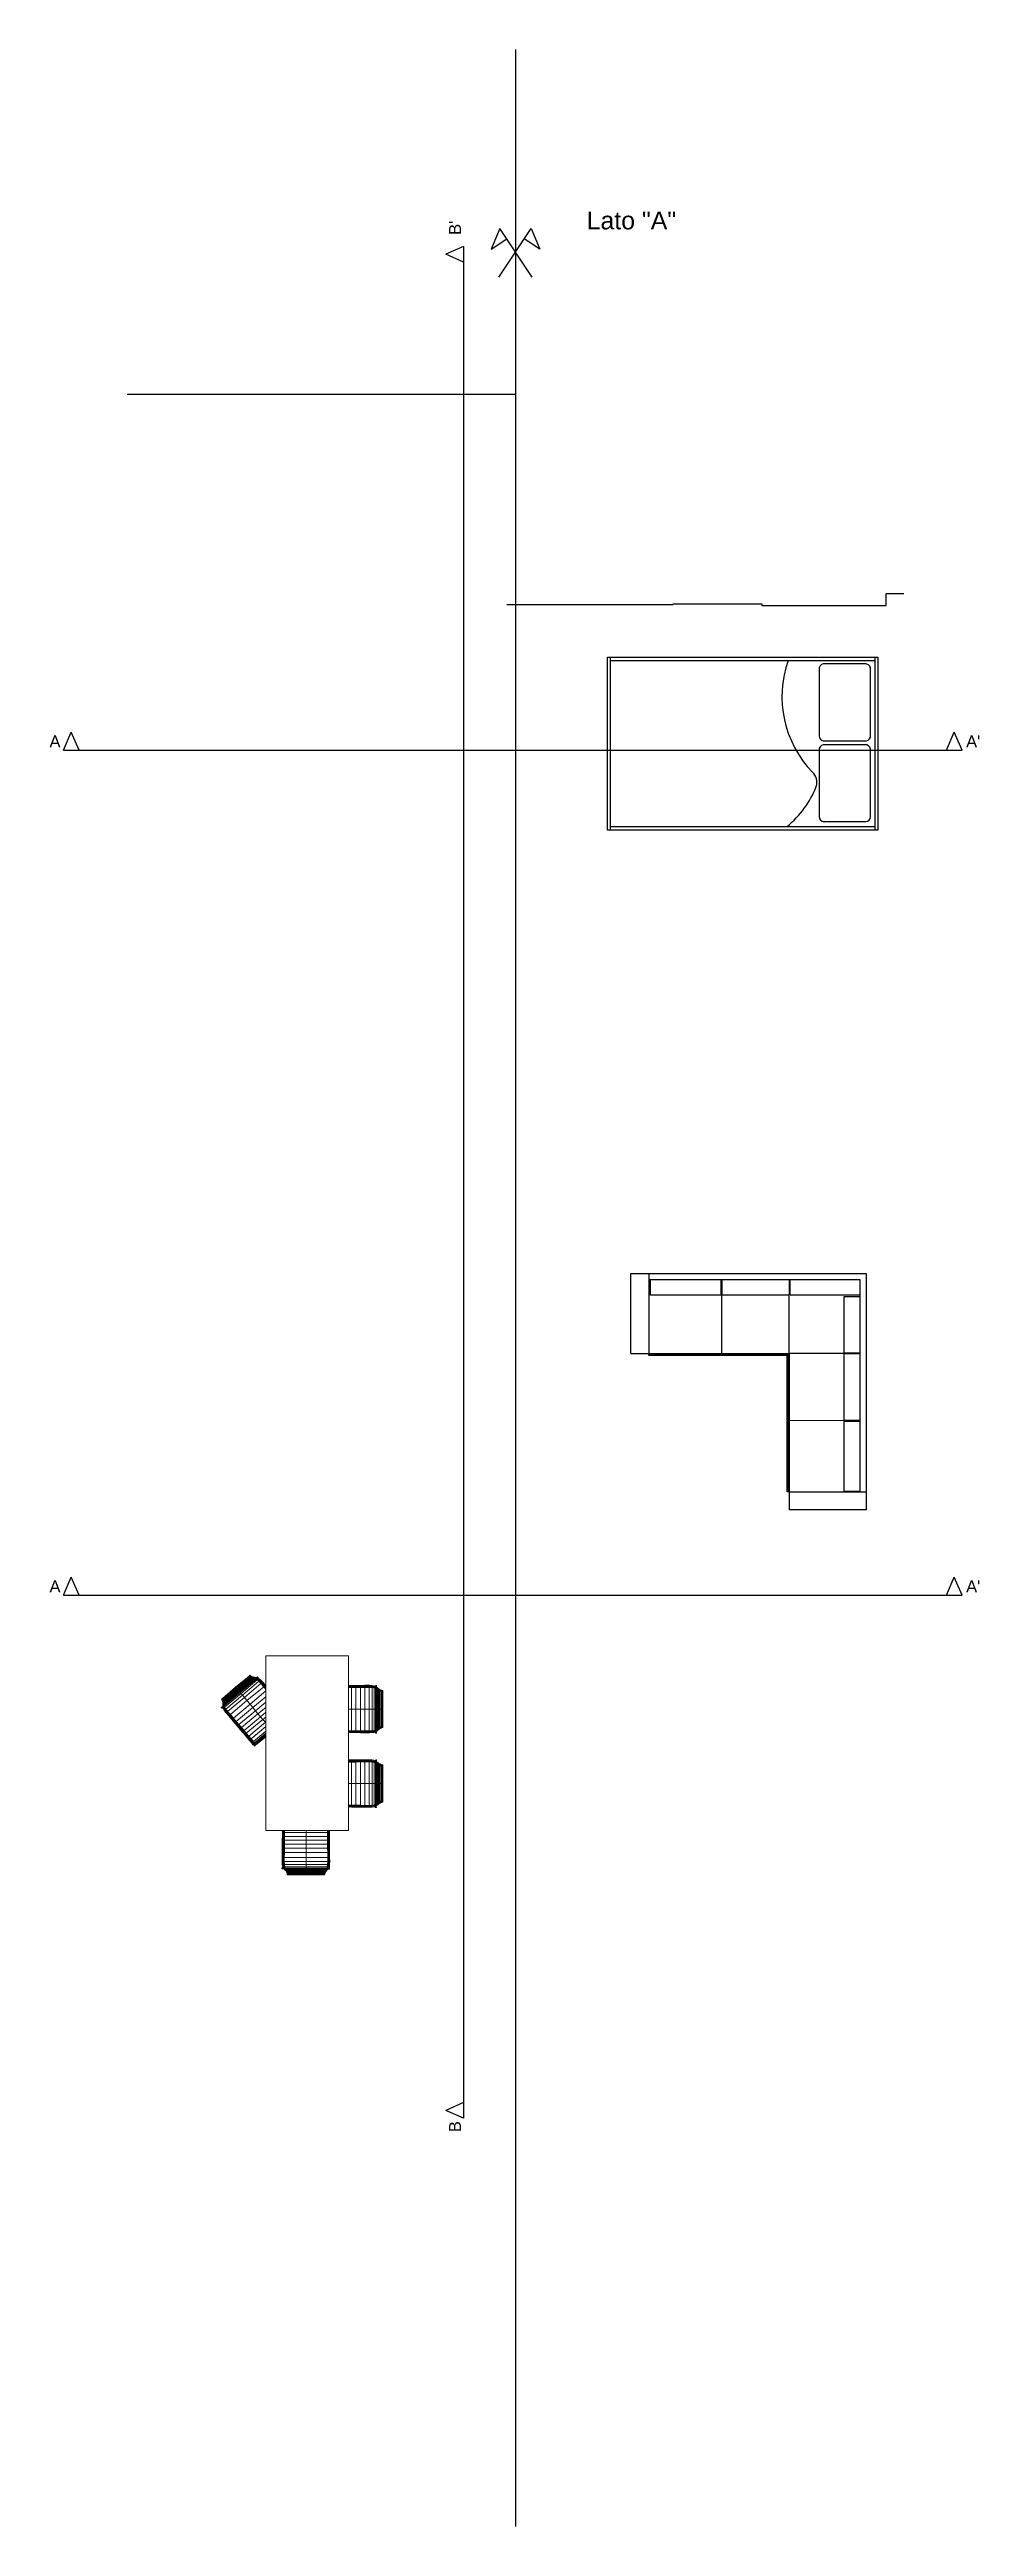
# Model space of a CAD drawing. Header units: millimetres. Extents: x -97637 to -42340, y -629302 to -310830.
# Drawn here: x -48733 to -47949, y -314515 to -312428 of the extents above; entities that cross this region are included whole.
import ezdxf

# ---------------------------------------------------------------- set-up
doc = ezdxf.new("R2010")
doc.units = ezdxf.units.MM
doc.layers.add('A-ELEV-PATT', color=8, linetype='Continuous', lineweight=18)
doc.styles.get("Standard").update_dxf_attribs({"font": 'arial.ttf'})

msp = doc.modelspace()

# ---------------------------------------------------------------- texts
at = {"insert": (-48280.151, -312564.328), "char_height": 15, "attachment_point": 1}
msp.add_mtext_dynamic_manual_height_columns('Lato "A"', width=1464.0773, gutter_width=12.5, heights=[0], dxfattribs=at)
at = {"color": 1, "char_height": 10, "attachment_point": 1, "rotation": 90}
for s, insert in [("B'", (-48396.209, -312583.983)), ('B', (-48396.209, -314183.118))]:
    msp.add_mtext_dynamic_manual_height_columns(s, width=158.32289, gutter_width=12.5, heights=[0], dxfattribs=dict(at, insert=insert))
at = {"color": 1, "char_height": 10, "attachment_point": 1}
for s, insert in [('A', (-48733.225, -313005.917)), ("A'", (-47960.137, -313005.917)), ('A', (-48733.225, -313718.101)), ("A'", (-47960.137, -313718.101))]:
    msp.add_mtext_dynamic_manual_height_columns(s, width=158.32289, gutter_width=12.5, heights=[0], dxfattribs=dict(at, insert=insert))

# ---------------------------------------------------------------- hatches: boundary and pattern name
at = {"layer": 'A-ELEV-PATT'}
h = msp.add_hatch(dxfattribs=at)
h.set_pattern_fill('ANSI31', color=256, scale=0.1, angle=-90)
h.set_pattern_definition([(315, (-16713.70956, -318470.8642), (0.224506403, 0.224506403), [])])
h.paths.add_polyline_path([(-48109.342, -313643.51), (-48109.342, -313538.073), (-48109.342, -313526.725), (-48227.832, -313526.725), (-48227.832, -313528.404), (-48110.995, -313528.404), (-48110.995, -313643.51)])

# ---------------------------------------------------------------- linework, layer by layer
for p, q in [((-48340.17, -312427.763), (-48340.17, -314515.442)), ((-48667.67, -312718.182), (-48340.17, -312718.182)), ((-48227.832, -313459.268), (-48044.554, -313459.268)), ((-48227.832, -313464.379), (-48049.725, -313464.379)), ((-48049.725, -313464.379), (-48049.725, -313643.51)), ((-48044.554, -313459.268), (-48044.554, -313643.51)), ((-48166.561, -313477.717), (-48166.561, -313526.725)), ((-48109.342, -313538.073), (-48109.342, -313478.178)), ((-48242.805, -313526.725), (-48109.342, -313526.725)), ((-48227.832, -313528.404), (-48227.832, -313526.725)), ((-48063.13, -313526.725), (-48109.342, -313526.725)), ((-48109.342, -313526.725), (-48109.342, -313539.49)), ((-48063.096, -313526.367), (-48049.725, -313526.367)), ((-48110.995, -313528.404), (-48227.832, -313528.404)), ((-48110.995, -313643.51), (-48110.995, -313528.404)), ((-48109.342, -313538.073), (-48109.342, -313643.51)), ((-48063.271, -313583.386), (-48109.342, -313583.448)), ((-48109.342, -313643.51), (-48110.995, -313643.51)), ((-48109.342, -313643.51), (-48109.342, -313658.483))]:
    msp.add_line(p, q)
at = {"color": 1}
for p, q in [((-48353.296, -312578.663), (-48360.632, -312595.932)), ((-48360.632, -312595.932), (-48347.583, -312587.301)), ((-48354.152, -312619.647), (-48327.045, -312578.663)), ((-48326.189, -312619.647), (-48353.296, -312578.663)), ((-48319.709, -312595.932), (-48332.758, -312587.301)), ((-48327.045, -312578.663), (-48319.709, -312595.932)), ((-48383.943, -312593.748), (-48398.969, -312600.304)), ((-48383.943, -312606.86), (-48398.969, -312600.304)), ((-48383.943, -312593.748), (-48383.943, -314171.293)), ((-48721.4, -313018.182), (-48714.845, -313003.156)), ((-48708.289, -313018.182), (-48714.845, -313003.156)), ((-47976.671, -313018.182), (-47970.115, -313003.156)), ((-47963.559, -313018.182), (-47970.115, -313003.156)), ((-48721.4, -313018.182), (-47963.559, -313018.182)), ((-48721.4, -313730.367), (-48714.845, -313715.341)), ((-48708.289, -313730.367), (-48714.845, -313715.341)), ((-47976.671, -313730.367), (-47970.115, -313715.341)), ((-47963.559, -313730.367), (-47970.115, -313715.341)), ((-48721.4, -313730.367), (-47963.559, -313730.367)), ((-48383.943, -314158.181), (-48398.969, -314164.737)), ((-48383.943, -314171.293), (-48398.969, -314164.737))]:
    msp.add_line(p, q, dxfattribs=at)
at = {"color": 7, "true_color": 0xffffff}
for p, q in [((-48262.536, -312939.86), (-48034.496, -312939.86)), ((-48262.536, -313085.583), (-48262.536, -312939.86)), ((-48260.222, -312939.86), (-48260.222, -313085.583)), ((-48260.222, -312942.821), (-48037.176, -312942.821)), ((-48037.176, -312939.86), (-48037.176, -313085.583)), ((-48034.496, -312939.86), (-48034.496, -313085.583)), ((-48034.496, -313085.583), (-48262.536, -313085.583)), ((-48260.222, -313082.577), (-48037.176, -313082.577))]:
    msp.add_line(p, q, dxfattribs=at)
at = {"color": 1}
msp.add_lwpolyline([(-48347.519, -312895.6), (-48207.318, -312895.6), (-48207.318, -312895.09), (-48132.318, -312895.09), (-48132.318, -312896.359), (-48027.67, -312896.359), (-48027.67, -312886.359), (-48012.67, -312886.359)], dxfattribs=at)
at = {"color": 7, "true_color": 0xffffff}
for points in [[(-48084.161, -312949.448), (-48084.161, -313006.413)], [(-48044.64, -312945.595), (-48080.771, -312945.595)], [(-48040.752, -313006.032), (-48040.752, -312949.137)], [(-48084.161, -313017.629), (-48084.161, -313074.74)], [(-48044.63, -313013.748), (-48080.649, -313013.748)], [(-48080.3, -313010.361), (-48044.142, -313010.361)], [(-48040.752, -313074.719), (-48040.752, -313017.242)], [(-48080.403, -313078.515), (-48044.603, -313078.515)]]:
    msp.add_lwpolyline(points, dxfattribs=at)
for points in [[(-48242.805, -313526.725), (-48242.805, -313459.268), (-48227.832, -313459.268), (-48227.832, -313526.725)], [(-48063.096, -313526.367), (-48063.096, -313478.879), (-48049.725, -313478.879), (-48049.725, -313526.367)], [(-48109.342, -313643.51), (-48044.554, -313643.51), (-48044.554, -313658.483), (-48109.342, -313658.483)]]:
    msp.add_lwpolyline(points)
for points in [[(-48167.016, -313464.379), (-48167.016, -313477.75), (-48226.208, -313477.75), (-48226.208, -313464.379)], [(-48109.342, -313464.379), (-48109.342, -313477.75), (-48165.821, -313477.75), (-48165.821, -313464.379)], [(-48049.725, -313464.379), (-48049.725, -313477.75), (-48108.397, -313477.75), (-48108.397, -313464.379)], [(-48063.096, -313526.803), (-48049.725, -313526.803), (-48049.725, -313583.282), (-48063.096, -313583.282)], [(-48063.096, -313583.968), (-48049.725, -313583.968), (-48049.725, -313643.16), (-48063.096, -313643.16)]]:
    msp.add_lwpolyline(points, close=True)
at = {"lineweight": 0}
for points in [[(-48575.963, -313808.255), (-48576.235, -313807.983), (-48564.784, -313798.725), (-48575.963, -313808.255), (-48575.963, -313808.255)], [(-48564.784, -313798.725), (-48564.24, -313797.909)], [(-48564.784, -313798.725), (-48564.24, -313798.453)], [(-48564.512, -313798.725), (-48564.24, -313798.997), (-48564.784, -313799.269)], [(-48564.24, -313798.453), (-48564.24, -313797.909), (-48563.696, -313798.453)], [(-48564.24, -313798.453), (-48563.968, -313798.725)], [(-48564.24, -313798.997), (-48563.968, -313798.725)], [(-48563.968, -313798.725), (-48563.696, -313798.453), (-48563.152, -313798.725)], [(-48563.968, -313798.725), (-48563.424, -313798.997)], [(-48563.424, -313798.997), (-48563.152, -313798.725), (-48562.336, -313798.997), (-48562.608, -313799.541), (-48563.424, -313798.997), (-48563.424, -313798.997)], [(-48550.885, -313928.899), (-48550.885, -313781.569), (-48481.107, -313781.569), (-48481.107, -313928.899), (-48550.885, -313928.899), (-48550.885, -313928.899)], [(-48481.107, -313781.569), (-48550.885, -313781.569)], [(-48550.885, -313781.569), (-48550.885, -313928.899)], [(-48481.107, -313928.899), (-48481.107, -313781.569)], [(-48587.686, -313818.057), (-48588.23, -313818.057), (-48587.414, -313817.513)], [(-48587.414, -313818.329), (-48587.958, -313818.602), (-48588.23, -313818.057)], [(-48587.142, -313818.874), (-48587.686, -313819.418), (-48587.958, -313818.602)], [(-48587.686, -313818.057), (-48587.142, -313817.785)], [(-48587.414, -313818.329), (-48587.686, -313818.057)], [(-48586.862, -313819.69), (-48587.414, -313820.242), (-48587.686, -313819.418)], [(-48587.142, -313817.785), (-48587.414, -313817.513), (-48576.235, -313807.983)], [(-48586.862, -313817.785), (-48587.142, -313818.057), (-48587.414, -313817.785)], [(-48587.414, -313818.329), (-48587.142, -313818.057)], [(-48587.142, -313818.874), (-48587.414, -313818.329)], [(-48587.142, -313817.785), (-48575.963, -313808.255)], [(-48587.142, -313817.513), (-48586.862, -313817.785), (-48575.691, -313808.527)], [(-48586.59, -313818.329), (-48587.142, -313818.602), (-48587.142, -313818.057)], [(-48586.318, -313819.146), (-48586.59, -313819.418), (-48587.142, -313818.602)], [(-48587.142, -313818.874), (-48587.142, -313818.602)], [(-48586.862, -313819.69), (-48587.142, -313818.874)], [(-48586.862, -313817.785), (-48586.59, -313818.329), (-48575.419, -313808.799)], [(-48586.862, -313819.69), (-48586.59, -313819.418)], [(-48586.862, -313820.514), (-48586.862, -313819.69)], [(-48586.59, -313818.329), (-48586.318, -313819.146), (-48574.875, -313809.616)], [(-48586.318, -313819.97), (-48586.59, -313820.242), (-48586.59, -313819.418)], [(-48586.318, -313819.146), (-48586.318, -313819.97), (-48574.603, -313810.16)], [(-48574.059, -313810.432), (-48586.046, -313820.514), (-48586.046, -313821.058), (-48573.779, -313810.704)], [(-48586.046, -313821.058), (-48586.046, -313821.33), (-48573.779, -313810.976)], [(-48586.046, -313821.33), (-48586.046, -313821.874), (-48573.506, -313811.248)], [(-48573.234, -313811.52), (-48586.046, -313822.419), (-48586.046, -313822.963)], [(-48572.962, -313812.072), (-48586.046, -313822.963), (-48585.774, -313823.779)], [(-48572.418, -313812.616), (-48585.774, -313823.779), (-48585.502, -313824.867)], [(-48571.602, -313813.433), (-48585.502, -313824.867), (-48584.413, -313826.499)], [(-48583.053, -313828.412), (-48584.413, -313826.499), (-48570.514, -313814.793)], [(-48568.873, -313816.697), (-48583.053, -313828.412), (-48580.596, -313831.133), (-48566.697, -313819.418)], [(-48564.784, -313799.269), (-48575.691, -313808.527), (-48575.963, -313808.255)], [(-48564.24, -313799.541), (-48575.419, -313808.799), (-48575.691, -313808.527)], [(-48563.424, -313799.813), (-48574.875, -313809.616), (-48575.419, -313808.799)], [(-48562.608, -313800.085), (-48574.603, -313810.16), (-48574.875, -313809.616)], [(-48562.064, -313800.357), (-48574.059, -313810.432), (-48574.603, -313810.16)], [(-48561.792, -313800.629), (-48573.779, -313810.704), (-48574.059, -313810.432)], [(-48573.506, -313811.248), (-48573.779, -313810.976), (-48561.248, -313800.629)], [(-48573.779, -313810.704), (-48573.779, -313810.976)], [(-48573.234, -313811.52), (-48573.506, -313811.248), (-48560.695, -313800.629)], [(-48572.962, -313812.072), (-48573.234, -313811.52), (-48560.151, -313800.902)], [(-48572.418, -313812.616), (-48572.962, -313812.072), (-48559.607, -313800.902)], [(-48558.791, -313801.174), (-48557.975, -313801.99), (-48571.602, -313813.433), (-48572.418, -313812.616), (-48558.791, -313801.174), (-48558.791, -313801.174)], [(-48557.975, -313801.99), (-48556.606, -313803.078), (-48570.514, -313814.793), (-48571.602, -313813.433)], [(-48554.974, -313804.991), (-48568.873, -313816.697), (-48570.514, -313814.793)], [(-48552.517, -313807.711), (-48566.697, -313819.418), (-48568.873, -313816.697)], [(-48550.885, -313811.248), (-48563.968, -313822.419), (-48566.697, -313819.418)], [(-48564.784, -313798.997), (-48564.784, -313799.269)], [(-48564.784, -313799.269), (-48564.24, -313799.541)], [(-48564.24, -313798.997), (-48563.968, -313799.269), (-48564.24, -313799.541), (-48563.424, -313799.813)], [(-48563.968, -313799.269), (-48563.424, -313798.997)], [(-48563.968, -313799.269), (-48563.152, -313799.541), (-48563.424, -313799.813), (-48562.608, -313800.085)], [(-48550.885, -313816.153), (-48561.792, -313825.139), (-48563.968, -313822.419)], [(-48563.152, -313799.541), (-48562.336, -313799.813), (-48562.608, -313800.085), (-48562.064, -313800.357)], [(-48563.152, -313799.541), (-48562.608, -313799.541)], [(-48562.336, -313798.997), (-48561.52, -313799.269), (-48562.064, -313799.813), (-48562.608, -313799.541)], [(-48562.336, -313799.813), (-48561.792, -313800.085), (-48562.064, -313800.357), (-48561.792, -313800.629), (-48561.248, -313800.085)], [(-48562.336, -313799.813), (-48562.064, -313799.813)], [(-48562.064, -313799.813), (-48561.248, -313800.085)], [(-48561.792, -313800.085), (-48561.248, -313800.085)], [(-48561.792, -313800.085), (-48561.248, -313800.085)], [(-48561.792, -313800.629), (-48561.248, -313800.629), (-48560.967, -313800.357)], [(-48560.967, -313799.541), (-48561.52, -313799.269)], [(-48561.248, -313800.085), (-48560.967, -313799.541), (-48560.423, -313799.541)], [(-48561.248, -313800.085), (-48560.967, -313800.085)], [(-48560.967, -313800.085), (-48561.248, -313800.085), (-48560.967, -313800.357)], [(-48561.248, -313800.629), (-48560.695, -313800.629), (-48560.423, -313800.357)], [(-48560.967, -313800.085), (-48560.423, -313799.541), (-48559.879, -313799.813)], [(-48560.967, -313800.085), (-48560.423, -313800.085)], [(-48560.423, -313800.085), (-48560.967, -313800.357), (-48560.423, -313800.357)], [(-48560.695, -313800.629), (-48560.151, -313800.902)], [(-48560.423, -313800.085), (-48559.879, -313799.813), (-48559.335, -313799.813)], [(-48560.423, -313800.085), (-48559.879, -313800.357)], [(-48559.879, -313800.357), (-48560.423, -313800.357), (-48559.879, -313800.357), (-48559.879, -313800.357)], [(-48560.151, -313800.902), (-48559.879, -313800.357), (-48559.335, -313800.629)], [(-48560.151, -313800.902), (-48559.607, -313800.902)], [(-48559.879, -313800.357), (-48559.335, -313799.813), (-48558.791, -313799.813)], [(-48559.879, -313800.357), (-48559.335, -313800.357)], [(-48559.335, -313800.357), (-48559.879, -313800.357)], [(-48559.607, -313800.902), (-48559.335, -313800.629), (-48558.519, -313800.902)], [(-48559.607, -313800.902), (-48558.791, -313801.174)], [(-48559.335, -313800.357), (-48558.791, -313799.813), (-48558.247, -313800.085)], [(-48559.335, -313800.357), (-48558.791, -313800.357)], [(-48559.335, -313800.629), (-48558.791, -313800.357)], [(-48558.791, -313800.357), (-48558.247, -313800.085), (-48557.431, -313800.357)], [(-48558.791, -313800.357), (-48557.975, -313800.629)], [(-48558.791, -313801.174), (-48558.519, -313800.902), (-48557.431, -313801.446), (-48557.975, -313801.99)], [(-48558.519, -313800.902), (-48557.975, -313800.629)], [(-48558.247, -313799.813), (-48557.975, -313799.541), (-48558.247, -313800.085), (-48558.247, -313799.813), (-48558.247, -313799.813)], [(-48558.247, -313800.085), (-48557.975, -313799.541)], [(-48557.975, -313799.541), (-48557.703, -313799.269), (-48557.703, -313799.541), (-48557.975, -313799.541), (-48557.975, -313799.541)], [(-48557.975, -313800.629), (-48557.431, -313800.357), (-48556.334, -313800.902), (-48556.886, -313801.446), (-48557.975, -313800.629), (-48557.975, -313800.629)], [(-48557.703, -313799.269), (-48557.431, -313799.541), (-48557.703, -313799.541)], [(-48557.703, -313800.085), (-48557.703, -313799.541)], [(-48557.158, -313799.813), (-48557.158, -313800.085), (-48557.431, -313799.541)], [(-48557.431, -313800.357), (-48557.431, -313799.541)], [(-48557.158, -313799.813), (-48557.431, -313799.541)], [(-48557.431, -313800.357), (-48557.158, -313800.085)], [(-48557.431, -313801.446), (-48556.334, -313802.806), (-48556.606, -313803.078)], [(-48557.431, -313801.446), (-48556.886, -313801.446)], [(-48556.334, -313800.902), (-48555.246, -313801.99), (-48555.79, -313802.534), (-48556.886, -313801.446)], [(-48556.606, -313803.078), (-48554.974, -313804.991)], [(-48556.334, -313802.806), (-48555.79, -313802.534)], [(-48556.334, -313802.806), (-48554.43, -313804.446), (-48554.974, -313804.991), (-48552.517, -313807.711)], [(-48555.246, -313801.99), (-48553.614, -313803.63), (-48554.158, -313804.174), (-48555.79, -313802.534)], [(-48554.43, -313804.446), (-48554.158, -313804.174)], [(-48554.43, -313804.446), (-48552.245, -313807.439), (-48552.517, -313807.711), (-48550.885, -313809.888)], [(-48553.614, -313803.63), (-48551.157, -313806.351), (-48551.701, -313806.895), (-48554.158, -313804.174)], [(-48552.245, -313807.439), (-48551.701, -313806.895)], [(-48550.885, -313809.071), (-48552.245, -313807.439)], [(-48551.701, -313806.895), (-48550.885, -313808.255)], [(-48550.885, -313806.895), (-48551.157, -313806.351)], [(-48481.107, -313806.623), (-48478.378, -313806.623), (-48478.378, -313807.439), (-48481.107, -313807.439)], [(-48478.378, -313807.439), (-48478.378, -313807.711), (-48481.107, -313807.711)], [(-48481.107, -313808.255), (-48478.378, -313808.255)], [(-48478.378, -313806.623), (-48474.833, -313806.623), (-48474.833, -313807.167), (-48478.378, -313807.439)], [(-48474.833, -313807.167), (-48474.833, -313807.711), (-48478.378, -313807.711)], [(-48474.833, -313808.255), (-48478.378, -313808.255), (-48478.378, -313807.711)], [(-48474.833, -313826.499), (-48478.378, -313826.499), (-48478.378, -313808.255)], [(-48474.833, -313806.623), (-48471.024, -313806.623), (-48471.024, -313807.167), (-48474.833, -313807.167)], [(-48471.024, -313807.167), (-48471.024, -313807.711), (-48474.833, -313807.711)], [(-48471.024, -313808.255), (-48474.833, -313808.255), (-48474.833, -313807.711)], [(-48474.833, -313826.499), (-48474.833, -313808.255)], [(-48471.024, -313806.623), (-48467.207, -313806.351), (-48467.207, -313807.167), (-48471.024, -313807.167)], [(-48467.207, -313807.167), (-48467.207, -313807.711), (-48471.024, -313807.711)], [(-48467.207, -313808.255), (-48471.024, -313808.255), (-48471.024, -313807.711)], [(-48467.207, -313826.499), (-48471.024, -313826.499), (-48471.024, -313808.255)], [(-48467.207, -313806.351), (-48463.39, -313806.351), (-48463.39, -313807.167), (-48467.207, -313807.167)], [(-48463.39, -313807.167), (-48463.662, -313807.711), (-48467.207, -313807.711)], [(-48463.662, -313807.711), (-48463.662, -313808.255), (-48467.207, -313808.255), (-48467.207, -313807.711)], [(-48467.207, -313826.499), (-48463.662, -313826.499), (-48463.662, -313808.255)], [(-48467.207, -313826.499), (-48467.207, -313808.255)], [(-48461.206, -313807.167), (-48460.934, -313807.711), (-48463.662, -313807.711)], [(-48460.934, -313807.711), (-48460.934, -313808.255), (-48463.662, -313808.255)], [(-48463.662, -313826.499), (-48460.934, -313826.499), (-48460.934, -313808.255)], [(-48463.39, -313806.351), (-48461.206, -313806.623), (-48461.206, -313807.167), (-48463.39, -313807.167)], [(-48461.206, -313806.623), (-48459.573, -313806.895), (-48459.573, -313807.439), (-48461.206, -313807.167)], [(-48459.573, -313807.439), (-48459.301, -313807.983), (-48460.934, -313807.711)], [(-48459.301, -313807.983), (-48459.301, -313808.527), (-48460.934, -313808.255)], [(-48459.301, -313808.527), (-48459.301, -313826.499), (-48460.934, -313826.499)], [(-48459.573, -313806.895), (-48458.485, -313807.167), (-48458.485, -313807.983), (-48459.573, -313807.439)], [(-48458.485, -313807.983), (-48458.213, -313808.527), (-48459.301, -313807.983)], [(-48458.213, -313808.527), (-48458.213, -313809.071), (-48459.301, -313808.527)], [(-48458.213, -313809.071), (-48458.213, -313826.499), (-48459.301, -313826.499)], [(-48457.933, -313806.895), (-48458.485, -313807.167)], [(-48458.213, -313806.895), (-48458.485, -313807.167)], [(-48458.485, -313807.167), (-48457.661, -313807.711), (-48457.661, -313808.255), (-48458.485, -313807.983)], [(-48458.213, -313806.895), (-48457.661, -313806.623)], [(-48458.213, -313806.895), (-48457.933, -313806.895)], [(-48457.661, -313808.255), (-48457.389, -313808.799), (-48458.213, -313808.527)], [(-48457.389, -313808.799), (-48457.389, -313809.343), (-48458.213, -313809.071)], [(-48457.389, -313809.343), (-48457.389, -313826.499), (-48458.213, -313826.499)], [(-48457.933, -313806.895), (-48457.661, -313806.623), (-48457.389, -313806.623)], [(-48457.933, -313806.895), (-48457.389, -313806.895)], [(-48457.933, -313807.439), (-48457.389, -313806.895)], [(-48457.389, -313807.167), (-48457.389, -313807.439), (-48457.661, -313807.711), (-48457.389, -313807.167), (-48457.389, -313807.167)], [(-48457.389, -313807.167), (-48457.661, -313807.711)], [(-48457.661, -313807.711), (-48457.117, -313807.983), (-48457.117, -313808.799), (-48457.661, -313808.255)], [(-48457.389, -313806.623), (-48457.389, -313806.895)], [(-48457.389, -313807.167), (-48457.389, -313806.623)], [(-48457.389, -313807.167), (-48457.389, -313806.895)], [(-48457.117, -313808.799), (-48456.845, -313809.071), (-48457.389, -313808.799)], [(-48456.845, -313809.071), (-48456.845, -313809.616), (-48457.389, -313809.343)], [(-48456.845, -313809.616), (-48456.845, -313826.499), (-48457.389, -313826.499)], [(-48457.117, -313807.983), (-48456.845, -313808.255), (-48456.845, -313809.071), (-48457.117, -313808.799)], [(-48456.845, -313808.255), (-48456.3, -313808.799), (-48456.3, -313809.343)], [(-48456.845, -313809.071), (-48456.3, -313809.343)], [(-48456.573, -313809.616), (-48456.845, -313809.071), (-48456.573, -313809.616), (-48456.573, -313809.616)], [(-48456.573, -313809.616), (-48456.573, -313809.888), (-48456.845, -313809.616)], [(-48456.573, -313809.888), (-48456.573, -313826.499), (-48456.845, -313826.499)], [(-48456.573, -313809.616), (-48456.3, -313809.888)], [(-48456.3, -313809.888), (-48456.3, -313810.432), (-48456.573, -313809.888)], [(-48456.573, -313826.499), (-48456.3, -313826.499), (-48456.3, -313810.432)], [(-48456.3, -313808.799), (-48456.028, -313809.071), (-48456.028, -313809.616), (-48456.3, -313809.343)], [(-48456.3, -313809.888), (-48456.3, -313809.343)], [(-48456.028, -313809.616), (-48455.756, -313810.16), (-48456.3, -313809.888)], [(-48456.3, -313810.432), (-48455.756, -313810.704)], [(-48456.3, -313826.499), (-48455.756, -313826.499), (-48455.756, -313810.704)], [(-48456.028, -313809.071), (-48455.484, -313809.343), (-48455.484, -313809.888), (-48456.028, -313809.616)], [(-48455.484, -313809.888), (-48455.484, -313810.432), (-48455.756, -313810.16)], [(-48455.484, -313810.976), (-48455.756, -313810.704), (-48455.756, -313810.16)], [(-48455.756, -313826.499), (-48455.484, -313826.499), (-48455.484, -313810.976)], [(-48455.484, -313809.343), (-48455.212, -313809.616), (-48455.212, -313810.432), (-48455.484, -313809.888)], [(-48454.94, -313811.248), (-48455.484, -313810.976), (-48455.484, -313810.432)], [(-48455.212, -313810.432), (-48454.94, -313810.704), (-48455.484, -313810.432)], [(-48455.484, -313826.499), (-48454.94, -313826.499), (-48454.94, -313811.248)], [(-48455.212, -313809.616), (-48454.396, -313810.16), (-48454.396, -313810.704), (-48455.212, -313810.432)], [(-48454.396, -313810.976), (-48454.396, -313811.52), (-48454.94, -313811.248), (-48454.94, -313810.704)], [(-48454.396, -313810.704), (-48454.396, -313810.976), (-48454.94, -313810.704)], [(-48454.94, -313826.499), (-48454.396, -313826.499), (-48454.396, -313811.52)], [(-48454.396, -313810.16), (-48453.572, -313810.432), (-48453.572, -313810.976), (-48454.396, -313810.704)], [(-48453.572, -313810.976), (-48453.3, -313811.52), (-48454.396, -313810.976)], [(-48454.396, -313811.52), (-48453.3, -313811.8)], [(-48454.396, -313826.499), (-48453.3, -313826.499), (-48453.3, -313811.8)], [(-48453.572, -313810.432), (-48453.028, -313810.704), (-48453.028, -313811.248), (-48453.572, -313810.976)], [(-48453.028, -313811.248), (-48452.756, -313811.52), (-48453.3, -313811.52)], [(-48452.756, -313811.52), (-48452.756, -313812.072), (-48453.3, -313811.8), (-48453.3, -313811.52)], [(-48453.028, -313810.704), (-48452.211, -313810.976), (-48452.483, -313811.248), (-48453.028, -313811.248)], [(-48452.756, -313811.52), (-48452.483, -313811.8)], [(-48452.483, -313826.499), (-48452.756, -313826.499), (-48452.756, -313812.072)], [(-48452.756, -313812.072), (-48452.483, -313812.072)], [(-48452.211, -313810.976), (-48452.211, -313811.8), (-48452.483, -313811.8), (-48452.483, -313811.248)], [(-48452.211, -313811.8), (-48452.211, -313826.499), (-48452.483, -313826.499), (-48452.483, -313811.8)], [(-48587.958, -313824.867), (-48588.23, -313825.139), (-48588.502, -313825.139), (-48588.23, -313824.867)], [(-48587.686, -313825.683), (-48588.23, -313825.411), (-48588.502, -313825.139)], [(-48587.686, -313824.595), (-48587.414, -313824.595), (-48587.958, -313824.867), (-48588.23, -313824.867), (-48587.686, -313824.595), (-48587.686, -313824.595)], [(-48588.23, -313825.139), (-48587.958, -313825.411), (-48588.23, -313825.411)], [(-48588.23, -313825.139), (-48587.142, -313825.139)], [(-48587.958, -313824.867), (-48587.142, -313824.867)], [(-48587.958, -313825.411), (-48587.686, -313825.683)], [(-48587.958, -313825.411), (-48586.862, -313825.683)], [(-48587.686, -313825.683), (-48586.862, -313825.683)], [(-48586.862, -313820.514), (-48587.142, -313821.058), (-48587.414, -313820.242)], [(-48587.142, -313824.867), (-48587.414, -313824.595)], [(-48586.59, -313821.33), (-48587.142, -313821.602), (-48587.142, -313821.058)], [(-48586.59, -313821.602), (-48587.142, -313822.146), (-48587.142, -313821.602)], [(-48586.59, -313822.146), (-48587.142, -313822.691), (-48587.142, -313822.146)], [(-48586.59, -313822.691), (-48587.142, -313823.235), (-48587.142, -313822.691)], [(-48586.59, -313823.235), (-48587.142, -313823.779), (-48587.142, -313823.235)], [(-48586.59, -313823.779), (-48587.142, -313824.323), (-48587.142, -313823.779)], [(-48586.59, -313824.595), (-48587.142, -313825.139), (-48587.142, -313824.323)], [(-48586.046, -313825.683), (-48586.59, -313826.227), (-48587.142, -313825.139)], [(-48586.862, -313820.514), (-48586.59, -313820.242)], [(-48586.59, -313821.33), (-48586.862, -313820.514)], [(-48586.046, -313820.514), (-48586.59, -313820.786), (-48586.59, -313820.242)], [(-48586.046, -313821.058), (-48586.59, -313821.33), (-48586.59, -313820.786)], [(-48586.59, -313821.33), (-48586.59, -313820.786)], [(-48586.046, -313821.33), (-48586.59, -313821.874), (-48586.59, -313821.33)], [(-48586.59, -313821.602), (-48586.59, -313821.33)], [(-48586.59, -313821.602), (-48586.59, -313821.33)], [(-48586.59, -313822.146), (-48586.59, -313821.602)], [(-48586.046, -313821.874), (-48586.59, -313822.146), (-48586.59, -313821.874)], [(-48586.59, -313822.146), (-48586.59, -313821.874)], [(-48586.59, -313822.146), (-48586.59, -313822.691)], [(-48586.59, -313822.691), (-48586.59, -313822.146)], [(-48586.59, -313822.691), (-48586.59, -313822.146)], [(-48586.318, -313823.507), (-48586.59, -313822.691), (-48586.046, -313822.419)], [(-48586.59, -313823.235), (-48586.59, -313822.691)], [(-48586.59, -313823.235), (-48586.59, -313822.691)], [(-48586.59, -313823.779), (-48586.59, -313823.235)], [(-48586.59, -313823.779), (-48586.318, -313823.507)], [(-48586.59, -313824.595), (-48586.59, -313823.779)], [(-48586.59, -313824.595), (-48586.318, -313824.051)], [(-48586.046, -313825.683), (-48586.59, -313824.595)], [(-48585.23, -313827.043), (-48585.774, -313827.588), (-48586.59, -313826.227)], [(-48586.318, -313819.97), (-48586.046, -313820.514)], [(-48586.318, -313824.051), (-48586.318, -313823.507), (-48586.046, -313822.963)], [(-48585.774, -313825.139), (-48586.318, -313824.051), (-48585.774, -313823.779)], [(-48586.046, -313821.874), (-48586.046, -313822.419)], [(-48586.046, -313825.683), (-48585.774, -313825.139)], [(-48585.23, -313827.043), (-48586.046, -313825.683)], [(-48584.413, -313826.499), (-48584.957, -313826.771), (-48585.774, -313825.139), (-48585.502, -313824.867)], [(-48583.869, -313828.956), (-48584.413, -313829.5), (-48585.774, -313827.588)], [(-48585.23, -313827.043), (-48584.957, -313826.771)], [(-48583.869, -313828.956), (-48585.23, -313827.043)], [(-48583.053, -313828.412), (-48583.325, -313828.684), (-48584.957, -313826.771)], [(-48581.413, -313831.677), (-48581.957, -313832.221), (-48584.413, -313829.5)], [(-48583.869, -313828.956), (-48583.325, -313828.684)], [(-48581.413, -313831.677), (-48583.869, -313828.956)], [(-48581.413, -313831.677), (-48581.14, -313831.677), (-48583.325, -313828.684)], [(-48578.964, -313834.941), (-48579.508, -313835.213), (-48581.957, -313832.221)], [(-48578.964, -313834.941), (-48581.413, -313831.677)], [(-48581.14, -313831.677), (-48580.596, -313831.133)], [(-48578.14, -313834.125), (-48578.42, -313834.397), (-48581.14, -313831.677)], [(-48580.596, -313831.133), (-48578.14, -313834.125), (-48563.968, -313822.419)], [(-48576.507, -313837.67), (-48577.051, -313838.214), (-48579.508, -313835.213)], [(-48578.964, -313834.941), (-48578.42, -313834.397)], [(-48576.507, -313837.67), (-48578.964, -313834.941)], [(-48575.691, -313836.854), (-48575.963, -313837.398), (-48578.42, -313834.397)], [(-48578.14, -313834.125), (-48575.691, -313836.854), (-48561.792, -313825.139)], [(-48574.059, -313840.391), (-48574.603, -313840.935), (-48577.051, -313838.214)], [(-48576.507, -313837.67), (-48575.963, -313837.398)], [(-48574.059, -313840.391), (-48576.507, -313837.67)], [(-48573.506, -313839.574), (-48573.779, -313839.847), (-48575.963, -313837.398)], [(-48575.691, -313836.854), (-48573.506, -313839.574), (-48559.335, -313827.86)], [(-48574.059, -313840.391), (-48573.779, -313839.847)], [(-48571.874, -313843.111), (-48574.059, -313840.391)], [(-48571.33, -313842.023), (-48571.602, -313842.567), (-48573.779, -313839.847)], [(-48573.506, -313839.574), (-48571.33, -313842.023), (-48557.431, -313830.588)], [(-48571.33, -313842.023), (-48569.145, -313844.471), (-48555.246, -313833.037)], [(-48553.341, -313835.213), (-48567.241, -313846.928), (-48569.145, -313844.471)], [(-48551.157, -313837.67), (-48565.056, -313849.377), (-48563.152, -313851.553)], [(-48550.885, -313820.786), (-48559.335, -313827.86), (-48561.792, -313825.139)], [(-48559.335, -313827.86), (-48557.431, -313830.588)], [(-48550.885, -313829.228), (-48555.246, -313833.037), (-48557.431, -313830.588), (-48550.885, -313825.139)], [(-48555.246, -313833.037), (-48553.341, -313835.213)], [(-48551.157, -313837.67), (-48553.341, -313835.213), (-48550.885, -313833.309)], [(-48550.885, -313838.214), (-48551.157, -313837.67), (-48550.885, -313837.398)], [(-48481.107, -313826.499), (-48478.378, -313826.499)], [(-48474.833, -313826.499), (-48474.833, -313844.744), (-48478.378, -313844.744), (-48478.378, -313826.499)], [(-48471.024, -313826.499), (-48471.024, -313844.744), (-48474.833, -313844.744)], [(-48474.833, -313826.499), (-48471.024, -313826.499)], [(-48467.207, -313826.499), (-48467.207, -313844.744), (-48471.024, -313844.744)], [(-48463.662, -313826.499), (-48463.662, -313844.744), (-48467.207, -313844.744)], [(-48460.934, -313826.499), (-48460.934, -313844.744), (-48463.662, -313844.744)], [(-48459.301, -313826.499), (-48459.301, -313844.471), (-48460.934, -313844.744)], [(-48458.213, -313826.499), (-48458.213, -313844.199), (-48459.301, -313844.471)], [(-48457.389, -313826.499), (-48457.389, -313843.655), (-48458.213, -313844.199)], [(-48456.845, -313826.499), (-48456.845, -313843.383), (-48457.389, -313843.655)], [(-48456.3, -313826.499), (-48456.3, -313842.839), (-48456.573, -313843.111), (-48456.573, -313826.499)], [(-48455.484, -313842.023), (-48455.756, -313842.567), (-48455.756, -313826.499)], [(-48454.94, -313841.751), (-48455.484, -313842.023), (-48455.484, -313826.499)], [(-48454.396, -313826.499), (-48454.396, -313841.479), (-48454.94, -313841.751), (-48454.94, -313826.499)], [(-48452.756, -313826.499), (-48452.756, -313840.935), (-48453.3, -313841.207), (-48453.3, -313826.499)], [(-48453.3, -313826.499), (-48452.756, -313826.499)], [(-48452.211, -313826.499), (-48452.211, -313841.207), (-48452.483, -313841.207), (-48452.483, -313826.499)], [(-48571.874, -313843.111), (-48572.418, -313843.655), (-48574.603, -313840.935)], [(-48569.689, -313845.568), (-48570.242, -313846.112), (-48572.418, -313843.655)], [(-48571.874, -313843.111), (-48571.602, -313842.567)], [(-48569.689, -313845.568), (-48571.874, -313843.111)], [(-48569.145, -313844.471), (-48569.417, -313845.024), (-48571.602, -313842.567)], [(-48567.513, -313848.016), (-48568.057, -313848.561), (-48570.242, -313846.112)], [(-48569.689, -313845.568), (-48569.417, -313845.024)], [(-48567.513, -313848.016), (-48569.689, -313845.568)], [(-48569.417, -313845.024), (-48567.513, -313847.2)], [(-48565.609, -313850.465), (-48566.153, -313851.009), (-48568.057, -313848.561)], [(-48565.609, -313849.649), (-48567.513, -313847.2), (-48567.241, -313846.928)], [(-48567.513, -313848.016), (-48567.513, -313847.2)], [(-48565.609, -313850.465), (-48567.513, -313848.016)], [(-48567.241, -313846.928), (-48565.056, -313849.377)], [(-48563.696, -313852.641), (-48564.24, -313853.194), (-48566.153, -313851.009)], [(-48563.696, -313851.825), (-48565.609, -313849.649), (-48565.056, -313849.377)], [(-48565.609, -313850.465), (-48565.609, -313849.649)], [(-48563.696, -313852.641), (-48565.609, -313850.465)], [(-48561.52, -313855.098), (-48562.336, -313855.642), (-48564.24, -313853.194)], [(-48561.792, -313854.01), (-48563.696, -313851.825), (-48563.152, -313851.553)], [(-48563.696, -313852.641), (-48563.696, -313851.825)], [(-48561.52, -313855.098), (-48563.696, -313852.641)], [(-48550.885, -313841.207), (-48563.152, -313851.553)], [(-48550.885, -313845.024), (-48561.248, -313853.738), (-48563.152, -313851.553)], [(-48560.695, -313856.186), (-48561.248, -313856.73), (-48562.336, -313855.642)], [(-48562.064, -313855.642), (-48562.064, -313855.914)], [(-48561.792, -313855.914), (-48562.064, -313856.458), (-48562.064, -313855.914)], [(-48562.064, -313855.914), (-48562.064, -313856.186)], [(-48562.064, -313856.458), (-48562.064, -313856.73), (-48562.064, -313856.186)], [(-48562.064, -313856.186), (-48562.064, -313856.73)], [(-48562.064, -313856.458), (-48561.52, -313856.73)], [(-48561.52, -313856.73), (-48562.064, -313856.73)], [(-48562.064, -313856.73), (-48561.52, -313856.73)], [(-48560.423, -313854.826), (-48560.967, -313855.098), (-48561.792, -313854.01), (-48561.248, -313853.738)], [(-48561.52, -313855.098), (-48561.792, -313854.01)], [(-48560.695, -313856.186), (-48561.52, -313855.098)], [(-48561.52, -313856.73), (-48561.52, -313856.186)], [(-48561.52, -313856.73), (-48561.52, -313856.458)], [(-48561.52, -313856.73), (-48561.248, -313856.73)], [(-48561.52, -313856.73), (-48561.248, -313856.73)], [(-48561.248, -313853.738), (-48560.423, -313854.826), (-48550.885, -313846.928)], [(-48561.248, -313856.73), (-48560.423, -313857.819)], [(-48560.151, -313855.37), (-48560.423, -313855.642), (-48560.967, -313855.098)], [(-48560.695, -313856.186), (-48560.967, -313855.098)], [(-48560.695, -313856.186), (-48560.151, -313856.73)], [(-48550.885, -313847.744), (-48560.151, -313855.37), (-48560.423, -313854.826)], [(-48559.879, -313856.458), (-48560.151, -313856.73), (-48560.423, -313855.642)], [(-48559.335, -313857.002), (-48560.423, -313857.819), (-48560.151, -313856.73)], [(-48550.885, -313848.833), (-48559.879, -313856.458), (-48560.151, -313855.37)], [(-48550.885, -313849.921), (-48559.335, -313857.002), (-48559.879, -313856.458)], [(-48481.107, -313844.744), (-48478.378, -313844.744)], [(-48481.107, -313845.296), (-48478.378, -313845.296), (-48478.378, -313844.744)], [(-48481.107, -313845.568), (-48478.378, -313845.84), (-48478.378, -313845.296)], [(-48481.107, -313846.384), (-48478.378, -313846.384), (-48478.378, -313845.84)], [(-48478.378, -313845.296), (-48474.833, -313845.296), (-48474.833, -313844.744)], [(-48478.378, -313845.84), (-48474.833, -313845.84), (-48474.833, -313845.296)], [(-48478.378, -313846.384), (-48474.833, -313846.384), (-48474.833, -313845.84)], [(-48474.833, -313845.296), (-48471.024, -313845.296), (-48471.024, -313844.744)], [(-48474.833, -313845.84), (-48471.024, -313845.84), (-48471.024, -313845.296)], [(-48474.833, -313846.384), (-48471.024, -313846.656), (-48471.024, -313845.84)], [(-48471.024, -313845.296), (-48467.207, -313845.296), (-48467.207, -313844.744)], [(-48471.024, -313845.84), (-48467.207, -313845.84), (-48467.207, -313845.296)], [(-48471.024, -313846.656), (-48467.207, -313846.656), (-48467.207, -313845.84)], [(-48467.207, -313845.296), (-48463.662, -313845.296), (-48463.662, -313844.744)], [(-48467.207, -313845.84), (-48463.39, -313845.84), (-48463.662, -313845.296)], [(-48467.207, -313846.656), (-48463.39, -313846.656), (-48463.39, -313845.84)], [(-48463.662, -313845.296), (-48460.934, -313845.296)], [(-48463.39, -313845.84), (-48461.206, -313845.84)], [(-48463.39, -313846.656), (-48461.206, -313846.384)], [(-48459.573, -313845.568), (-48461.206, -313845.84), (-48460.934, -313845.296)], [(-48459.573, -313846.112), (-48461.206, -313846.384), (-48461.206, -313845.84)], [(-48460.934, -313844.744), (-48460.934, -313845.296), (-48459.301, -313845.024), (-48459.301, -313844.471)], [(-48459.573, -313845.568), (-48458.485, -313845.024)], [(-48459.573, -313845.568), (-48459.301, -313845.024)], [(-48459.573, -313846.112), (-48459.573, -313845.568)], [(-48459.573, -313846.112), (-48458.485, -313845.84)], [(-48459.301, -313845.024), (-48458.213, -313844.471), (-48458.213, -313844.199)], [(-48457.933, -313846.928), (-48458.485, -313846.656), (-48459.029, -313846.112)], [(-48457.661, -313846.656), (-48457.933, -313846.928), (-48458.757, -313846.112)], [(-48457.661, -313844.744), (-48458.485, -313845.024), (-48458.213, -313844.471)], [(-48457.661, -313845.296), (-48458.485, -313845.84), (-48458.485, -313845.024)], [(-48457.661, -313846.384), (-48457.661, -313846.656), (-48458.485, -313845.84)], [(-48458.485, -313846.656), (-48458.213, -313846.656)], [(-48458.213, -313844.471), (-48457.389, -313844.199), (-48457.389, -313843.655)], [(-48457.661, -313845.84), (-48457.661, -313846.384), (-48458.213, -313845.84)], [(-48458.213, -313846.656), (-48457.933, -313846.928), (-48457.389, -313846.928)], [(-48457.661, -313845.84), (-48457.933, -313845.568)], [(-48457.933, -313846.928), (-48457.933, -313846.936)], [(-48457.117, -313844.199), (-48457.661, -313844.744), (-48457.389, -313844.199)], [(-48457.117, -313845.024), (-48457.661, -313845.296), (-48457.661, -313844.744)], [(-48457.661, -313846.112), (-48457.661, -313845.84)], [(-48457.661, -313846.112), (-48457.389, -313846.384), (-48457.661, -313846.384)], [(-48457.389, -313846.384), (-48457.389, -313846.928), (-48457.661, -313846.656)], [(-48457.389, -313844.199), (-48456.845, -313843.927), (-48456.845, -313843.383)], [(-48457.117, -313844.199), (-48456.845, -313843.927), (-48457.117, -313844.199), (-48457.117, -313844.199)], [(-48456.845, -313844.744), (-48457.117, -313845.024), (-48457.117, -313844.199)], [(-48456.573, -313843.111), (-48456.573, -313843.383), (-48456.845, -313843.927)], [(-48456.845, -313843.383), (-48456.573, -313843.111)], [(-48456.3, -313843.655), (-48456.845, -313843.927), (-48456.573, -313843.383)], [(-48456.3, -313844.199), (-48456.845, -313844.744), (-48456.845, -313843.927)], [(-48456.573, -313843.383), (-48456.3, -313843.111), (-48456.3, -313842.839)], [(-48456.3, -313842.839), (-48455.756, -313842.567)], [(-48456.3, -313843.111), (-48455.756, -313842.839)], [(-48456.028, -313843.383), (-48456.3, -313843.655), (-48456.3, -313843.111)], [(-48456.028, -313843.927), (-48456.3, -313844.199), (-48456.3, -313843.655)], [(-48455.484, -313843.111), (-48456.028, -313843.383), (-48455.756, -313842.839)], [(-48455.484, -313843.655), (-48456.028, -313843.927), (-48456.028, -313843.383)], [(-48455.484, -313842.567), (-48455.756, -313842.839), (-48455.756, -313842.567)], [(-48454.94, -313842.295), (-48455.484, -313842.567), (-48455.484, -313842.023)], [(-48455.212, -313842.567), (-48455.484, -313843.111), (-48455.484, -313842.567)], [(-48455.212, -313843.383), (-48455.484, -313843.655), (-48455.484, -313843.111)], [(-48454.396, -313842.295), (-48455.212, -313842.567), (-48454.94, -313842.295)], [(-48454.396, -313842.839), (-48455.212, -313843.383), (-48455.212, -313842.567)], [(-48454.396, -313842.023), (-48454.94, -313842.295), (-48454.94, -313841.751)], [(-48454.396, -313841.479), (-48453.3, -313841.207)], [(-48454.396, -313842.023), (-48453.3, -313841.479)], [(-48454.396, -313842.023), (-48454.396, -313841.479)], [(-48453.572, -313842.023), (-48454.396, -313842.295)], [(-48454.396, -313842.295), (-48454.396, -313842.023)], [(-48454.396, -313842.839), (-48454.396, -313842.295)], [(-48454.396, -313842.839), (-48453.572, -313842.567)], [(-48453.028, -313841.751), (-48453.572, -313842.023), (-48453.3, -313841.479)], [(-48453.028, -313842.295), (-48453.572, -313842.567), (-48453.572, -313842.023)], [(-48453.3, -313841.207), (-48453.3, -313841.479), (-48452.756, -313841.479)], [(-48452.483, -313841.751), (-48453.028, -313841.751), (-48452.756, -313841.479)], [(-48452.211, -313842.023), (-48453.028, -313842.295), (-48453.028, -313841.751)], [(-48452.483, -313841.207), (-48452.756, -313841.479), (-48452.756, -313840.935)], [(-48452.756, -313840.935), (-48452.483, -313840.935)], [(-48452.211, -313841.207), (-48452.211, -313842.023), (-48452.483, -313841.751), (-48452.483, -313841.207)], [(-48481.107, -313869.253), (-48478.378, -313869.253), (-48478.378, -313870.078), (-48481.107, -313870.078)], [(-48478.378, -313870.078), (-48478.378, -313870.622), (-48481.107, -313870.622)], [(-48481.107, -313871.166), (-48478.378, -313871.166)], [(-48478.378, -313869.253), (-48474.833, -313869.253), (-48474.833, -313870.078), (-48478.378, -313870.078)], [(-48474.833, -313870.078), (-48474.833, -313870.622), (-48478.378, -313870.622)], [(-48474.833, -313871.166), (-48478.378, -313871.166), (-48478.378, -313870.622)], [(-48474.833, -313889.138), (-48478.378, -313889.138), (-48478.378, -313871.166)], [(-48474.833, -313869.253), (-48471.024, -313869.253), (-48471.024, -313870.078), (-48474.833, -313870.078)], [(-48471.024, -313870.078), (-48471.024, -313870.35), (-48474.833, -313870.622)], [(-48471.024, -313870.894), (-48474.833, -313871.166), (-48474.833, -313870.622)], [(-48474.833, -313889.138), (-48474.833, -313871.166)], [(-48471.024, -313869.253), (-48467.207, -313869.253), (-48467.207, -313869.805), (-48471.024, -313870.078)], [(-48467.207, -313869.805), (-48467.207, -313870.35), (-48471.024, -313870.35)], [(-48467.207, -313870.894), (-48471.024, -313870.894), (-48471.024, -313870.35)], [(-48467.207, -313889.138), (-48471.024, -313889.138), (-48471.024, -313870.894)], [(-48467.207, -313869.253), (-48463.39, -313869.253), (-48463.39, -313869.805), (-48467.207, -313869.805)], [(-48463.39, -313869.805), (-48463.662, -313870.35), (-48467.207, -313870.35)], [(-48463.662, -313870.35), (-48463.662, -313870.894), (-48467.207, -313870.894), (-48467.207, -313870.35)], [(-48467.207, -313889.138), (-48463.662, -313889.138), (-48463.662, -313870.894)], [(-48467.207, -313889.138), (-48467.207, -313870.894)], [(-48461.206, -313870.078), (-48460.934, -313870.622), (-48463.662, -313870.35)], [(-48460.934, -313870.622), (-48460.934, -313871.166), (-48463.662, -313870.894)], [(-48463.662, -313889.138), (-48460.934, -313889.138), (-48460.934, -313871.166)], [(-48463.39, -313869.253), (-48461.206, -313869.253), (-48461.206, -313870.078), (-48463.39, -313869.805)], [(-48461.206, -313869.253), (-48459.573, -313869.525), (-48459.573, -313870.35), (-48461.206, -313870.078)], [(-48459.573, -313870.35), (-48459.301, -313870.894), (-48460.934, -313870.622)], [(-48459.301, -313870.894), (-48459.301, -313871.438), (-48460.934, -313871.166)], [(-48459.301, -313871.438), (-48459.301, -313889.138), (-48460.934, -313889.138)], [(-48459.573, -313869.525), (-48458.485, -313869.805), (-48458.485, -313870.622), (-48459.573, -313870.35)], [(-48458.485, -313870.622), (-48458.213, -313871.166), (-48459.301, -313870.894)], [(-48458.213, -313871.166), (-48458.213, -313871.71), (-48459.301, -313871.438)], [(-48458.213, -313871.71), (-48458.213, -313889.138), (-48459.301, -313889.138)], [(-48457.933, -313869.525), (-48458.485, -313869.805)], [(-48458.485, -313869.805), (-48457.661, -313870.35), (-48457.661, -313871.166), (-48458.485, -313870.622)], [(-48458.213, -313869.805), (-48458.485, -313869.805)], [(-48458.213, -313869.805), (-48458.213, -313869.525), (-48457.661, -313869.253)], [(-48458.213, -313869.805), (-48457.933, -313869.525)], [(-48457.661, -313871.166), (-48457.389, -313871.438), (-48458.213, -313871.166)], [(-48457.389, -313871.438), (-48457.389, -313871.982), (-48458.213, -313871.71)], [(-48457.389, -313871.982), (-48457.389, -313889.138), (-48458.213, -313889.138)], [(-48457.933, -313869.525), (-48457.661, -313869.253), (-48457.389, -313869.525), (-48457.933, -313869.525), (-48457.933, -313869.525)], [(-48457.933, -313870.078), (-48457.389, -313869.525)], [(-48457.389, -313869.805), (-48457.389, -313870.35), (-48457.661, -313870.35), (-48457.389, -313870.078)], [(-48457.389, -313870.078), (-48457.661, -313870.35)], [(-48457.661, -313870.35), (-48457.117, -313870.622), (-48457.117, -313871.438), (-48457.661, -313871.166)], [(-48457.389, -313869.525), (-48457.389, -313869.533)], [(-48457.389, -313869.805), (-48457.389, -313870.078), (-48457.389, -313869.525)], [(-48457.389, -313869.805), (-48457.389, -313869.525)], [(-48457.117, -313871.438), (-48456.845, -313871.982), (-48457.389, -313871.438)], [(-48456.845, -313871.982), (-48456.845, -313872.526), (-48457.389, -313871.982)], [(-48456.845, -313872.526), (-48456.845, -313889.138), (-48457.389, -313889.138)], [(-48457.117, -313870.622), (-48456.845, -313871.166), (-48456.845, -313871.71), (-48457.117, -313871.438)], [(-48456.845, -313871.166), (-48456.3, -313871.438), (-48456.3, -313871.982), (-48456.845, -313871.71)], [(-48456.845, -313871.71), (-48456.573, -313872.254), (-48456.845, -313871.982)], [(-48456.573, -313872.254), (-48456.573, -313872.798), (-48456.845, -313872.526)], [(-48456.573, -313872.798), (-48456.573, -313889.138), (-48456.845, -313889.138)], [(-48456.3, -313871.982), (-48456.3, -313872.526), (-48456.573, -313872.254)], [(-48456.3, -313872.526), (-48456.3, -313873.07), (-48456.573, -313872.798)], [(-48456.573, -313889.138), (-48456.3, -313889.138), (-48456.3, -313873.07)], [(-48456.3, -313871.438), (-48456.028, -313871.71), (-48456.028, -313872.526), (-48456.3, -313871.982)], [(-48456.028, -313872.526), (-48455.756, -313872.798), (-48456.3, -313872.526)], [(-48456.3, -313873.07), (-48455.756, -313873.342)], [(-48456.3, -313889.138), (-48455.756, -313889.138), (-48455.756, -313873.342)], [(-48456.028, -313871.71), (-48455.484, -313871.982), (-48455.484, -313872.798), (-48456.028, -313872.526)], [(-48455.484, -313873.614), (-48455.756, -313873.342), (-48455.756, -313872.798)], [(-48455.484, -313872.798), (-48455.484, -313873.07), (-48455.756, -313872.798)], [(-48455.756, -313889.138), (-48455.484, -313889.138), (-48455.484, -313873.614)], [(-48455.484, -313871.982), (-48455.212, -313872.526), (-48455.212, -313873.07), (-48455.484, -313872.798)], [(-48454.94, -313873.886), (-48455.484, -313873.614), (-48455.484, -313873.07)], [(-48455.212, -313873.07), (-48454.94, -313873.614), (-48455.484, -313873.07)], [(-48455.484, -313889.138), (-48454.94, -313889.138), (-48454.94, -313873.886)], [(-48455.212, -313872.526), (-48454.396, -313872.798), (-48454.396, -313873.342), (-48455.212, -313873.07)], [(-48454.396, -313873.342), (-48454.396, -313873.886), (-48454.94, -313873.614)], [(-48454.396, -313873.886), (-48454.396, -313874.158), (-48454.94, -313873.886), (-48454.94, -313873.614)], [(-48454.94, -313889.138), (-48454.396, -313889.138), (-48454.396, -313874.158)], [(-48454.396, -313872.798), (-48453.572, -313873.342), (-48453.572, -313873.886), (-48454.396, -313873.342)], [(-48453.572, -313873.886), (-48453.3, -313874.158), (-48454.396, -313873.886)], [(-48454.396, -313874.158), (-48453.3, -313874.702)], [(-48454.396, -313889.138), (-48453.3, -313889.138), (-48453.3, -313874.702)], [(-48453.572, -313873.342), (-48453.028, -313873.342), (-48453.028, -313873.886), (-48453.572, -313873.886)], [(-48453.028, -313873.886), (-48452.756, -313874.43), (-48453.3, -313874.158)], [(-48452.756, -313874.43), (-48452.756, -313874.702), (-48453.3, -313874.702), (-48453.3, -313874.158)], [(-48453.028, -313873.342), (-48452.211, -313873.614), (-48452.483, -313874.158), (-48453.028, -313873.886)], [(-48452.756, -313874.43), (-48452.483, -313874.43)], [(-48452.483, -313889.138), (-48452.756, -313889.138), (-48452.756, -313874.702)], [(-48452.756, -313874.702), (-48452.483, -313874.702)], [(-48452.211, -313873.614), (-48452.211, -313874.702), (-48452.483, -313874.43), (-48452.483, -313874.158)], [(-48452.211, -313874.702), (-48452.211, -313889.138), (-48452.483, -313889.138), (-48452.483, -313874.43)], [(-48481.107, -313889.138), (-48478.378, -313889.138)], [(-48474.833, -313889.138), (-48474.833, -313907.382), (-48478.378, -313907.382), (-48478.378, -313889.138)], [(-48474.833, -313889.138), (-48471.024, -313889.138)], [(-48467.207, -313889.138), (-48467.207, -313907.654), (-48471.024, -313907.382), (-48471.024, -313889.138)], [(-48463.662, -313889.138), (-48463.662, -313907.654), (-48467.207, -313907.654)], [(-48460.934, -313889.138), (-48460.934, -313907.382), (-48463.662, -313907.654)], [(-48459.301, -313889.138), (-48459.301, -313907.11), (-48460.934, -313907.382)], [(-48458.213, -313889.138), (-48458.213, -313906.838), (-48459.301, -313907.11)], [(-48457.389, -313889.138), (-48457.389, -313906.566), (-48458.213, -313906.838)], [(-48456.845, -313889.138), (-48456.845, -313906.022), (-48457.389, -313906.566)], [(-48456.3, -313889.138), (-48456.3, -313905.478), (-48456.573, -313905.75), (-48456.573, -313889.138)], [(-48455.484, -313904.933), (-48455.756, -313905.206), (-48455.756, -313889.138)], [(-48454.94, -313904.661), (-48455.484, -313904.933), (-48455.484, -313889.138)], [(-48454.396, -313889.138), (-48454.396, -313904.117), (-48454.94, -313904.661), (-48454.94, -313889.138)], [(-48452.756, -313889.138), (-48452.756, -313903.845), (-48453.3, -313903.845), (-48453.3, -313889.138)], [(-48453.3, -313889.138), (-48452.756, -313889.138)], [(-48452.211, -313889.138), (-48452.211, -313903.845), (-48452.483, -313903.845), (-48452.483, -313889.138)], [(-48481.107, -313907.382), (-48478.378, -313907.382)], [(-48481.107, -313907.926), (-48478.378, -313907.926), (-48478.378, -313907.382)], [(-48481.107, -313908.47), (-48478.378, -313908.47), (-48478.378, -313907.926)], [(-48481.107, -313909.014), (-48478.378, -313909.286), (-48478.378, -313908.47)], [(-48478.378, -313907.926), (-48474.833, -313907.926), (-48474.833, -313907.382)], [(-48478.378, -313908.47), (-48474.833, -313908.47), (-48474.833, -313907.926)], [(-48478.378, -313909.286), (-48474.833, -313909.286), (-48474.833, -313908.47)], [(-48474.833, -313907.382), (-48471.024, -313907.382)], [(-48474.833, -313907.926), (-48471.024, -313907.926), (-48471.024, -313907.382)], [(-48474.833, -313908.47), (-48471.024, -313908.47), (-48471.024, -313907.926)], [(-48474.833, -313909.286), (-48471.024, -313909.286), (-48471.024, -313908.47)], [(-48471.024, -313907.926), (-48467.207, -313908.198), (-48467.207, -313907.654)], [(-48471.024, -313908.47), (-48467.207, -313908.47), (-48467.207, -313908.198)], [(-48471.024, -313909.286), (-48467.207, -313909.286), (-48467.207, -313908.47)], [(-48467.207, -313908.198), (-48463.662, -313908.198), (-48463.662, -313907.654)], [(-48467.207, -313908.47), (-48463.39, -313908.47), (-48463.662, -313908.198)], [(-48467.207, -313909.286), (-48463.39, -313909.286), (-48463.39, -313908.47)], [(-48463.662, -313908.198), (-48460.934, -313907.926)], [(-48463.39, -313908.47), (-48461.206, -313908.47)], [(-48463.39, -313909.286), (-48461.206, -313909.286)], [(-48459.573, -313908.198), (-48461.206, -313908.47), (-48460.934, -313907.926)], [(-48459.573, -313909.014), (-48461.206, -313909.286), (-48461.206, -313908.47)], [(-48460.934, -313907.382), (-48460.934, -313907.926), (-48459.301, -313907.654), (-48459.301, -313907.11)], [(-48459.573, -313908.198), (-48459.301, -313907.654)], [(-48459.573, -313908.198), (-48458.485, -313907.926)], [(-48459.573, -313909.014), (-48459.573, -313908.198)], [(-48459.573, -313909.014), (-48458.485, -313908.47)], [(-48459.301, -313907.654), (-48458.213, -313907.382), (-48458.213, -313906.838)], [(-48457.933, -313909.558), (-48458.485, -313909.286), (-48459.029, -313908.742)], [(-48457.661, -313909.286), (-48457.933, -313909.558), (-48458.757, -313908.742)], [(-48457.661, -313907.382), (-48458.485, -313907.926), (-48458.213, -313907.382)], [(-48457.661, -313908.198), (-48458.485, -313908.47), (-48458.485, -313907.926)], [(-48457.661, -313909.014), (-48457.661, -313909.286), (-48458.485, -313908.47)], [(-48458.485, -313909.286), (-48458.213, -313909.558)], [(-48458.213, -313907.382), (-48457.389, -313906.838), (-48457.389, -313906.566)], [(-48457.661, -313908.742), (-48457.661, -313909.014), (-48458.213, -313908.47)], [(-48458.213, -313909.558), (-48457.933, -313909.558), (-48457.389, -313909.558)], [(-48457.661, -313908.742), (-48457.933, -313908.47)], [(-48457.933, -313909.558), (-48457.933, -313909.567)], [(-48457.117, -313907.11), (-48457.661, -313907.382), (-48457.389, -313906.838)], [(-48457.117, -313907.654), (-48457.661, -313908.198), (-48457.661, -313907.382)], [(-48457.661, -313908.742), (-48457.661, -313908.75)], [(-48457.661, -313908.742), (-48457.389, -313909.286), (-48457.661, -313909.014)], [(-48457.389, -313909.286), (-48457.389, -313909.558), (-48457.661, -313909.286)], [(-48457.389, -313906.838), (-48456.845, -313906.566), (-48456.845, -313906.022)], [(-48456.845, -313906.838), (-48457.117, -313907.11), (-48456.845, -313906.566)], [(-48456.845, -313907.382), (-48457.117, -313907.654), (-48457.117, -313907.11)], [(-48456.573, -313905.75), (-48456.573, -313906.294), (-48456.845, -313906.566)], [(-48456.845, -313906.022), (-48456.573, -313905.75)], [(-48456.3, -313906.294), (-48456.845, -313906.838), (-48456.573, -313906.294)], [(-48456.3, -313907.11), (-48456.845, -313907.382), (-48456.845, -313906.838)], [(-48456.573, -313906.294), (-48456.3, -313906.022), (-48456.3, -313905.478)], [(-48456.3, -313905.478), (-48455.756, -313905.206)], [(-48456.3, -313906.022), (-48455.756, -313905.75)], [(-48456.028, -313906.022), (-48456.3, -313906.294), (-48456.3, -313906.022)], [(-48456.028, -313906.838), (-48456.3, -313907.11), (-48456.3, -313906.294)], [(-48455.484, -313905.75), (-48456.028, -313906.022), (-48455.756, -313905.75)], [(-48455.484, -313906.294), (-48456.028, -313906.838), (-48456.028, -313906.022)], [(-48455.484, -313905.206), (-48455.756, -313905.75), (-48455.756, -313905.206)], [(-48454.94, -313904.933), (-48455.484, -313905.206), (-48455.484, -313904.933)], [(-48455.212, -313905.478), (-48455.484, -313905.75), (-48455.484, -313905.206)], [(-48455.212, -313906.022), (-48455.484, -313906.294), (-48455.484, -313905.75)], [(-48454.396, -313904.933), (-48455.212, -313905.478), (-48454.94, -313904.933)], [(-48454.396, -313905.75), (-48455.212, -313906.022), (-48455.212, -313905.478)], [(-48454.396, -313904.661), (-48454.94, -313904.933), (-48454.94, -313904.661)], [(-48454.396, -313904.117), (-48453.3, -313903.845)], [(-48454.396, -313904.661), (-48454.396, -313904.117)], [(-48454.396, -313904.661), (-48453.3, -313904.389)], [(-48453.572, -313904.661), (-48454.396, -313904.933)], [(-48454.396, -313904.933), (-48454.396, -313904.661)], [(-48454.396, -313905.75), (-48454.396, -313904.933)], [(-48454.396, -313905.75), (-48453.572, -313905.206)], [(-48453.028, -313904.389), (-48453.572, -313904.661), (-48453.3, -313904.389)], [(-48453.028, -313905.206), (-48453.572, -313905.206), (-48453.572, -313904.661)], [(-48453.3, -313903.845), (-48453.3, -313904.389), (-48452.756, -313904.117)], [(-48452.483, -313904.389), (-48453.028, -313904.389), (-48452.756, -313904.117)], [(-48452.211, -313904.933), (-48453.028, -313905.206), (-48453.028, -313904.389)], [(-48452.756, -313903.845), (-48452.483, -313903.573)], [(-48452.483, -313904.117), (-48452.756, -313904.117), (-48452.756, -313903.845)], [(-48452.211, -313903.845), (-48452.211, -313904.933), (-48452.483, -313904.389), (-48452.483, -313903.845)], [(-48550.885, -313928.899), (-48481.107, -313928.899)], [(-48536.713, -313933.252), (-48536.985, -313936.797)], [(-48536.169, -313933.252), (-48536.169, -313936.797), (-48536.985, -313936.797)], [(-48536.985, -313936.797), (-48536.985, -313940.061)], [(-48536.169, -313936.797), (-48536.169, -313940.061), (-48536.985, -313940.061)], [(-48536.985, -313940.061), (-48536.985, -313943.598)], [(-48536.169, -313940.061), (-48536.169, -313943.598), (-48536.985, -313943.598)], [(-48536.985, -313943.598), (-48536.985, -313947.415)], [(-48536.169, -313943.598), (-48536.169, -313947.415), (-48536.985, -313947.415)], [(-48536.713, -313928.899), (-48536.713, -313930.259)], [(-48536.169, -313928.899), (-48536.169, -313930.259), (-48536.713, -313930.259)], [(-48536.713, -313930.259), (-48536.713, -313933.252)], [(-48536.169, -313930.259), (-48536.169, -313933.252), (-48536.713, -313933.252)], [(-48536.169, -313930.259), (-48535.625, -313930.531)], [(-48536.169, -313933.252), (-48535.625, -313933.796)], [(-48536.169, -313936.797), (-48535.625, -313937.069)], [(-48536.169, -313940.061), (-48535.625, -313940.334)], [(-48536.169, -313943.598), (-48535.625, -313943.87)], [(-48535.073, -313928.899), (-48535.073, -313930.531), (-48535.625, -313930.531), (-48535.625, -313928.899)], [(-48535.073, -313930.531), (-48535.073, -313933.796), (-48535.625, -313933.796), (-48535.625, -313930.531)], [(-48535.625, -313933.796), (-48535.625, -313937.069)], [(-48535.073, -313933.796), (-48535.073, -313937.069), (-48535.625, -313937.069)], [(-48535.625, -313937.069), (-48535.625, -313940.334)], [(-48535.073, -313937.069), (-48535.073, -313940.334), (-48535.625, -313940.334)], [(-48535.625, -313940.334), (-48535.625, -313943.87)], [(-48535.073, -313940.334), (-48535.073, -313943.87), (-48535.625, -313943.87)], [(-48535.625, -313943.87), (-48535.625, -313947.415)], [(-48535.073, -313943.87), (-48535.073, -313947.415), (-48535.625, -313947.415)], [(-48516.812, -313928.899), (-48516.812, -313930.531), (-48535.073, -313930.531)], [(-48516.812, -313930.531), (-48516.812, -313933.796), (-48535.073, -313933.796)], [(-48535.073, -313937.069), (-48516.812, -313937.069), (-48516.812, -313933.796)], [(-48516.812, -313943.87), (-48516.812, -313940.334), (-48535.073, -313940.334)], [(-48516.812, -313947.415), (-48516.812, -313943.87), (-48535.073, -313943.87)], [(-48498.823, -313928.899), (-48498.823, -313930.531), (-48516.812, -313930.531)], [(-48498.823, -313930.531), (-48498.823, -313933.796), (-48516.812, -313933.796)], [(-48498.823, -313933.796), (-48498.823, -313937.069), (-48516.812, -313937.069)], [(-48516.812, -313940.334), (-48516.812, -313937.069)], [(-48498.823, -313937.069), (-48498.823, -313940.334), (-48516.812, -313940.334)], [(-48498.823, -313940.334), (-48498.823, -313943.87), (-48516.812, -313943.87)], [(-48498.823, -313943.87), (-48498.551, -313947.415), (-48516.812, -313947.415)], [(-48498.823, -313930.531), (-48498.279, -313930.531)], [(-48498.823, -313933.796), (-48498.279, -313933.796)], [(-48498.823, -313937.069), (-48498.279, -313937.069)], [(-48498.823, -313940.334), (-48498.279, -313940.334)], [(-48498.823, -313943.87), (-48498.279, -313943.87)], [(-48497.735, -313928.899), (-48497.735, -313930.259), (-48498.279, -313930.531), (-48498.279, -313928.899)], [(-48497.735, -313930.259), (-48497.735, -313933.252), (-48498.279, -313933.796), (-48498.279, -313930.531)], [(-48497.735, -313933.252), (-48497.735, -313936.797), (-48498.279, -313937.069), (-48498.279, -313933.796)], [(-48497.735, -313936.797), (-48497.735, -313940.061), (-48498.279, -313940.334), (-48498.279, -313937.069)], [(-48497.735, -313940.061), (-48497.735, -313943.598), (-48498.279, -313943.87), (-48498.279, -313940.334)], [(-48497.735, -313943.598), (-48497.735, -313947.415), (-48498.007, -313947.415), (-48498.279, -313943.87)], [(-48496.919, -313928.899), (-48496.919, -313930.259), (-48497.735, -313930.259)], [(-48496.919, -313930.259), (-48496.919, -313933.252), (-48497.735, -313933.252)], [(-48496.919, -313933.252), (-48496.919, -313936.797), (-48497.735, -313936.797)], [(-48496.919, -313936.797), (-48496.919, -313940.061), (-48497.735, -313940.061)], [(-48496.919, -313940.061), (-48496.919, -313943.598), (-48497.735, -313943.598)], [(-48496.919, -313943.598), (-48496.919, -313947.415), (-48497.735, -313947.415)], [(-48537.257, -313961.026), (-48537.257, -313960.482), (-48536.441, -313959.666)], [(-48537.257, -313960.482), (-48536.985, -313960.21), (-48536.441, -313959.666)], [(-48536.713, -313961.026), (-48537.257, -313961.026), (-48536.441, -313959.938)], [(-48537.257, -313960.754), (-48537.257, -313960.21), (-48536.985, -313960.21)], [(-48537.257, -313961.026), (-48537.257, -313960.754), (-48537.257, -313960.482)], [(-48537.257, -313961.026), (-48537.257, -313961.034)], [(-48537.257, -313961.026), (-48536.985, -313961.026)], [(-48536.985, -313947.415), (-48536.985, -313951.496)], [(-48536.169, -313947.415), (-48536.169, -313951.496), (-48536.985, -313951.496)], [(-48536.985, -313951.496), (-48536.985, -313955.041), (-48536.441, -313955.041)], [(-48536.985, -313955.041), (-48536.985, -313957.489), (-48536.169, -313957.489)], [(-48536.985, -313957.489), (-48536.713, -313959.122)], [(-48536.985, -313961.026), (-48536.713, -313961.026)], [(-48536.985, -313961.026), (-48536.441, -313961.026)], [(-48536.169, -313957.489), (-48535.897, -313959.122), (-48536.713, -313959.122)], [(-48536.713, -313959.122), (-48536.169, -313960.21)], [(-48536.441, -313960.754), (-48536.713, -313961.026), (-48536.169, -313960.482)], [(-48536.169, -313951.496), (-48536.441, -313955.041), (-48535.897, -313955.041)], [(-48536.441, -313955.041), (-48536.169, -313957.489), (-48535.625, -313957.489)], [(-48536.441, -313960.754), (-48536.169, -313960.482)], [(-48536.441, -313961.026), (-48536.441, -313960.754)], [(-48536.169, -313947.415), (-48535.625, -313947.415)], [(-48536.169, -313951.496), (-48535.897, -313951.496)], [(-48535.897, -313959.122), (-48535.625, -313960.21), (-48536.169, -313960.21)], [(-48536.169, -313960.21), (-48535.897, -313960.754)], [(-48535.625, -313947.415), (-48535.897, -313951.496)], [(-48535.073, -313947.415), (-48535.345, -313951.496), (-48535.897, -313951.496)], [(-48535.897, -313951.496), (-48535.897, -313955.041)], [(-48535.345, -313951.496), (-48535.345, -313955.041), (-48535.897, -313955.041)], [(-48535.897, -313955.041), (-48535.625, -313957.489)], [(-48535.897, -313959.122), (-48535.345, -313959.394)], [(-48535.625, -313960.21), (-48535.073, -313960.754), (-48535.897, -313960.754)], [(-48535.897, -313960.754), (-48535.345, -313961.306)], [(-48535.345, -313955.041), (-48535.073, -313957.489), (-48535.625, -313957.489)], [(-48535.073, -313957.489), (-48534.801, -313959.394), (-48535.345, -313959.394), (-48535.625, -313957.489)], [(-48535.345, -313959.394), (-48535.073, -313960.482), (-48535.625, -313960.21)], [(-48516.812, -313955.041), (-48516.812, -313951.496), (-48535.345, -313951.496)], [(-48535.073, -313957.489), (-48516.812, -313957.489), (-48516.812, -313955.041), (-48535.345, -313955.041)], [(-48535.073, -313960.754), (-48534.801, -313961.306), (-48535.345, -313961.306)], [(-48535.345, -313961.306), (-48535.073, -313961.851)], [(-48516.812, -313951.496), (-48516.812, -313947.415), (-48535.073, -313947.415)], [(-48534.801, -313959.394), (-48534.528, -313960.482), (-48535.073, -313960.482)], [(-48534.528, -313960.482), (-48534.256, -313961.026), (-48534.528, -313961.026), (-48535.073, -313960.482)], [(-48535.073, -313960.754), (-48534.528, -313961.026)], [(-48534.801, -313961.306), (-48534.528, -313961.851), (-48535.073, -313961.851)], [(-48535.073, -313961.851), (-48534.801, -313962.123)], [(-48516.812, -313957.489), (-48516.812, -313959.394), (-48534.801, -313959.394)], [(-48534.801, -313961.306), (-48534.256, -313961.579)], [(-48534.528, -313961.851), (-48533.984, -313962.123), (-48534.801, -313962.123)], [(-48534.801, -313962.123), (-48534.528, -313962.667)], [(-48516.812, -313959.394), (-48516.812, -313960.482), (-48534.528, -313960.482)], [(-48534.256, -313961.026), (-48533.712, -313961.579), (-48534.256, -313961.579), (-48534.528, -313961.026)], [(-48534.528, -313961.851), (-48533.984, -313962.123)], [(-48533.984, -313962.123), (-48533.712, -313962.667), (-48534.528, -313962.667)], [(-48534.528, -313962.667), (-48533.984, -313962.939)], [(-48516.812, -313960.482), (-48516.812, -313961.026), (-48534.256, -313961.026)], [(-48533.712, -313961.579), (-48533.44, -313962.123), (-48533.984, -313962.123), (-48534.256, -313961.579)], [(-48533.984, -313962.123), (-48533.712, -313962.395), (-48533.168, -313962.395)], [(-48533.984, -313962.123), (-48533.712, -313962.395)], [(-48533.712, -313962.667), (-48533.44, -313962.939), (-48533.984, -313962.939)], [(-48533.984, -313962.939), (-48533.712, -313963.483)], [(-48516.812, -313961.026), (-48516.812, -313961.579), (-48533.712, -313961.579)], [(-48533.712, -313962.395), (-48533.44, -313962.667), (-48532.896, -313962.667)], [(-48533.712, -313962.667), (-48533.44, -313962.667)], [(-48533.44, -313962.939), (-48533.168, -313963.483), (-48533.712, -313963.483)], [(-48533.712, -313963.483), (-48533.44, -313964.027)], [(-48516.812, -313961.579), (-48516.812, -313962.123), (-48533.44, -313962.123)], [(-48516.812, -313962.395), (-48533.168, -313962.395), (-48533.44, -313962.123)], [(-48533.44, -313962.667), (-48533.168, -313963.211), (-48532.624, -313963.211)], [(-48533.44, -313962.939), (-48533.168, -313963.211)], [(-48533.168, -313963.483), (-48532.624, -313964.027), (-48533.44, -313964.027)], [(-48533.44, -313964.027), (-48532.896, -313965.115)], [(-48516.812, -313963.211), (-48516.812, -313962.667), (-48532.896, -313962.667), (-48533.168, -313962.395)], [(-48533.168, -313963.211), (-48532.624, -313963.755), (-48532.352, -313963.755)], [(-48533.168, -313963.483), (-48532.624, -313963.755)], [(-48516.812, -313963.755), (-48516.812, -313963.211), (-48532.624, -313963.211), (-48532.896, -313962.667)], [(-48532.624, -313964.027), (-48532.352, -313965.115), (-48532.896, -313965.115)], [(-48532.896, -313965.115), (-48532.896, -313965.659)], [(-48532.352, -313965.115), (-48532.08, -313965.659), (-48532.896, -313965.659)], [(-48532.896, -313965.659), (-48532.624, -313966.203)], [(-48516.812, -313964.299), (-48516.812, -313963.755), (-48532.352, -313963.755), (-48532.624, -313963.211)], [(-48532.624, -313963.755), (-48532.352, -313964.299), (-48532.08, -313964.299)], [(-48532.624, -313964.027), (-48532.352, -313964.299)], [(-48532.08, -313965.659), (-48532.08, -313965.931), (-48532.624, -313966.203)], [(-48516.812, -313965.115), (-48516.812, -313964.299), (-48532.08, -313964.299), (-48532.352, -313963.755)], [(-48532.352, -313964.299), (-48532.08, -313965.115), (-48531.536, -313965.115)], [(-48532.352, -313965.115), (-48532.08, -313965.115)], [(-48516.812, -313965.659), (-48516.812, -313965.115), (-48531.536, -313965.115), (-48532.08, -313964.299)], [(-48531.536, -313965.659), (-48531.808, -313965.659), (-48532.08, -313965.115)], [(-48532.08, -313965.659), (-48531.808, -313965.659)], [(-48531.536, -313965.931), (-48532.08, -313965.931)], [(-48531.808, -313965.659), (-48531.808, -313965.931)], [(-48516.812, -313965.659), (-48531.536, -313965.659), (-48531.536, -313965.115)], [(-48531.264, -313965.931), (-48531.536, -313965.659)], [(-48516.812, -313966.203), (-48531.536, -313966.203), (-48531.536, -313965.931), (-48516.812, -313965.931), (-48516.812, -313966.203), (-48516.812, -313966.203)], [(-48498.551, -313947.415), (-48498.551, -313951.496), (-48516.812, -313951.496)], [(-48498.551, -313951.496), (-48498.551, -313955.041), (-48516.812, -313955.041)], [(-48498.551, -313955.041), (-48498.823, -313957.489), (-48516.812, -313957.489)], [(-48498.823, -313957.489), (-48499.095, -313959.394), (-48516.812, -313959.394)], [(-48499.095, -313959.394), (-48499.368, -313960.482), (-48516.812, -313960.482)], [(-48499.368, -313960.482), (-48499.64, -313961.026), (-48516.812, -313961.026)], [(-48499.64, -313961.026), (-48500.184, -313961.579), (-48516.812, -313961.579)], [(-48500.184, -313961.579), (-48500.456, -313962.123), (-48516.812, -313962.123)], [(-48516.812, -313962.395), (-48516.812, -313962.123)], [(-48500.456, -313962.123), (-48500.728, -313962.395), (-48516.812, -313962.395)], [(-48516.812, -313962.667), (-48516.812, -313962.395)], [(-48500.728, -313962.395), (-48501, -313962.667), (-48516.812, -313962.667)], [(-48501, -313962.667), (-48501.28, -313963.211), (-48516.812, -313963.211)], [(-48501.28, -313963.211), (-48501.552, -313963.755), (-48516.812, -313963.755)], [(-48501.552, -313963.755), (-48501.824, -313964.299), (-48516.812, -313964.299)], [(-48501.824, -313964.299), (-48502.368, -313965.115), (-48516.812, -313965.115)], [(-48502.368, -313965.115), (-48502.368, -313965.659), (-48516.812, -313965.659)], [(-48516.812, -313965.931), (-48516.812, -313965.659)], [(-48516.812, -313965.931), (-48502.096, -313965.931), (-48502.368, -313966.203)], [(-48502.368, -313965.115), (-48501.824, -313965.115)], [(-48502.368, -313965.659), (-48502.096, -313965.659)], [(-48502.368, -313965.931), (-48502.368, -313965.659)], [(-48501.552, -313965.659), (-48502.096, -313965.659), (-48501.824, -313965.115)], [(-48502.096, -313965.659), (-48502.096, -313965.931)], [(-48501.824, -313965.931), (-48502.096, -313965.931)], [(-48501.824, -313964.299), (-48501.552, -313964.299)], [(-48501.552, -313965.115), (-48501.824, -313965.115), (-48501.552, -313964.299)], [(-48501, -313965.659), (-48501.28, -313966.203), (-48501.824, -313965.931), (-48501.552, -313965.659)], [(-48501.552, -313963.755), (-48501, -313963.755)], [(-48501, -313964.027), (-48501.552, -313964.299), (-48501, -313963.755)], [(-48500.456, -313964.027), (-48500.728, -313965.115), (-48501.552, -313965.115), (-48501, -313964.027)], [(-48500.728, -313965.115), (-48501, -313965.659), (-48501.552, -313965.659), (-48501.552, -313965.115)], [(-48501.28, -313963.211), (-48500.728, -313963.211)], [(-48501, -313962.667), (-48500.456, -313962.667)], [(-48500.728, -313963.483), (-48501, -313963.755), (-48500.728, -313963.211)], [(-48500.184, -313963.483), (-48500.456, -313964.027), (-48501, -313964.027), (-48500.728, -313963.483)], [(-48500.728, -313962.395), (-48500.184, -313962.395)], [(-48500.456, -313962.939), (-48500.728, -313963.211), (-48500.456, -313962.667)], [(-48499.64, -313962.939), (-48500.184, -313963.483), (-48500.728, -313963.483), (-48500.456, -313962.939)], [(-48500.456, -313962.123), (-48499.912, -313962.123)], [(-48500.184, -313962.667), (-48500.456, -313962.667), (-48500.184, -313962.395)], [(-48499.368, -313962.667), (-48499.64, -313962.939), (-48500.456, -313962.939), (-48500.184, -313962.667)], [(-48500.184, -313961.579), (-48499.64, -313961.579)], [(-48499.095, -313962.123), (-48499.368, -313962.667), (-48500.184, -313962.667), (-48499.64, -313962.123)], [(-48499.64, -313962.123), (-48500.184, -313962.395), (-48499.912, -313962.123)], [(-48499.368, -313961.851), (-48499.912, -313962.123), (-48499.64, -313961.579)], [(-48499.64, -313961.026), (-48499.095, -313961.026)], [(-48499.095, -313961.306), (-48499.64, -313961.579), (-48499.095, -313961.026)], [(-48498.823, -313961.851), (-48499.095, -313962.123), (-48499.64, -313962.123), (-48499.368, -313961.851)], [(-48499.368, -313960.482), (-48498.823, -313960.482)], [(-48498.279, -313961.306), (-48498.823, -313961.851), (-48499.368, -313961.851), (-48499.095, -313961.306)], [(-48499.095, -313959.394), (-48498.551, -313959.394)], [(-48498.823, -313960.754), (-48499.095, -313961.026), (-48498.823, -313960.482)], [(-48498.007, -313960.754), (-48498.279, -313961.306), (-48499.095, -313961.306), (-48498.823, -313960.754)], [(-48498.823, -313957.489), (-48498.279, -313957.489), (-48498.007, -313955.041), (-48498.551, -313955.041)], [(-48498.279, -313960.21), (-48498.823, -313960.482), (-48498.551, -313959.394)], [(-48497.463, -313960.21), (-48498.007, -313960.754), (-48498.823, -313960.754), (-48498.279, -313960.21)], [(-48498.551, -313947.415), (-48498.007, -313947.415)], [(-48498.007, -313955.041), (-48498.007, -313951.496), (-48498.551, -313951.496)], [(-48498.007, -313959.122), (-48498.551, -313959.394), (-48498.279, -313957.489)], [(-48497.463, -313955.041), (-48497.735, -313957.489), (-48498.279, -313957.489)], [(-48497.191, -313959.122), (-48497.463, -313960.21), (-48498.279, -313960.21), (-48498.007, -313959.122)], [(-48498.007, -313951.496), (-48498.007, -313947.415)], [(-48497.735, -313947.415), (-48497.463, -313951.496), (-48498.007, -313951.496)], [(-48497.463, -313951.496), (-48497.463, -313955.041), (-48498.007, -313955.041)], [(-48496.919, -313957.489), (-48497.191, -313959.122), (-48498.007, -313959.122), (-48497.735, -313957.489)], [(-48497.191, -313961.026), (-48497.735, -313961.026), (-48498.007, -313960.754)], [(-48498.007, -313961.026), (-48498.007, -313961.034)], [(-48498.007, -313961.026), (-48497.735, -313961.026)], [(-48498.007, -313961.026), (-48497.463, -313961.306)], [(-48496.639, -313955.041), (-48496.919, -313957.489), (-48497.735, -313957.489)], [(-48497.191, -313960.754), (-48497.191, -313961.026), (-48497.735, -313960.482)], [(-48497.735, -313961.026), (-48497.463, -313961.306)], [(-48496.919, -313947.415), (-48496.919, -313951.496), (-48497.463, -313951.496)], [(-48496.919, -313951.496), (-48496.639, -313955.041), (-48497.463, -313955.041)], [(-48497.463, -313960.21), (-48497.463, -313959.938)], [(-48497.191, -313960.482), (-48497.463, -313960.21)], [(-48497.191, -313960.754), (-48497.463, -313960.21), (-48497.191, -313960.754), (-48497.191, -313960.754)], [(-48497.463, -313961.306), (-48497.191, -313961.306)], [(-48497.191, -313960.482), (-48496.919, -313960.754), (-48497.191, -313960.754)], [(-48496.919, -313960.754), (-48497.191, -313961.306), (-48497.191, -313961.026)], [(-48532.624, -313966.203), (-48531.536, -313966.203)], [(-48516.812, -313966.203), (-48502.368, -313966.203)], [(-48502.368, -313966.203), (-48501.28, -313966.203)]]:
    msp.add_lwpolyline(points, dxfattribs=at)
at = {"color": 7, "true_color": 0xffffff}
for centre, radius, start, end in [((-48023.841, -312973.177), 91.595, 160.645651, 223.936546), ((-48079.727, -312949.931), 4.46, 101.939051, 186.210107), ((-48045.123, -312950.029), 4.46, 11.540667, 96.207705), ((-48045.212, -313006.032), 4.46, 281.939051, 6.210107), ((-48079.727, -313018.112), 4.46, 101.939051, 186.210107), ((-48079.726, -313005.938), 4.46, 183.354402, 267.625459), ((-48045.112, -313018.182), 4.46, 11.939051, 96.210107), ((-48098.11, -313045.497), 12.08, 343.446966, 46.526528), ((-48164.111, -313018.2), 83.448, 309.514463, 338.385174), ((-48079.746, -313074.103), 4.46, 183.117259, 267.388316), ((-48045.209, -313074.07), 4.46, 274.091979, 358.363036)]:
    msp.add_arc(centre, radius, start, end, dxfattribs=at)

msp.set_redraw_order([(e.dxf.handle, doc.entitydb.next_handle()) for e in msp.query("TEXT MTEXT ATTDEF DIMENSION ARC_DIMENSION")])  # texts and dimensions are drawn at this point

doc.saveas('drawing.dxf')
